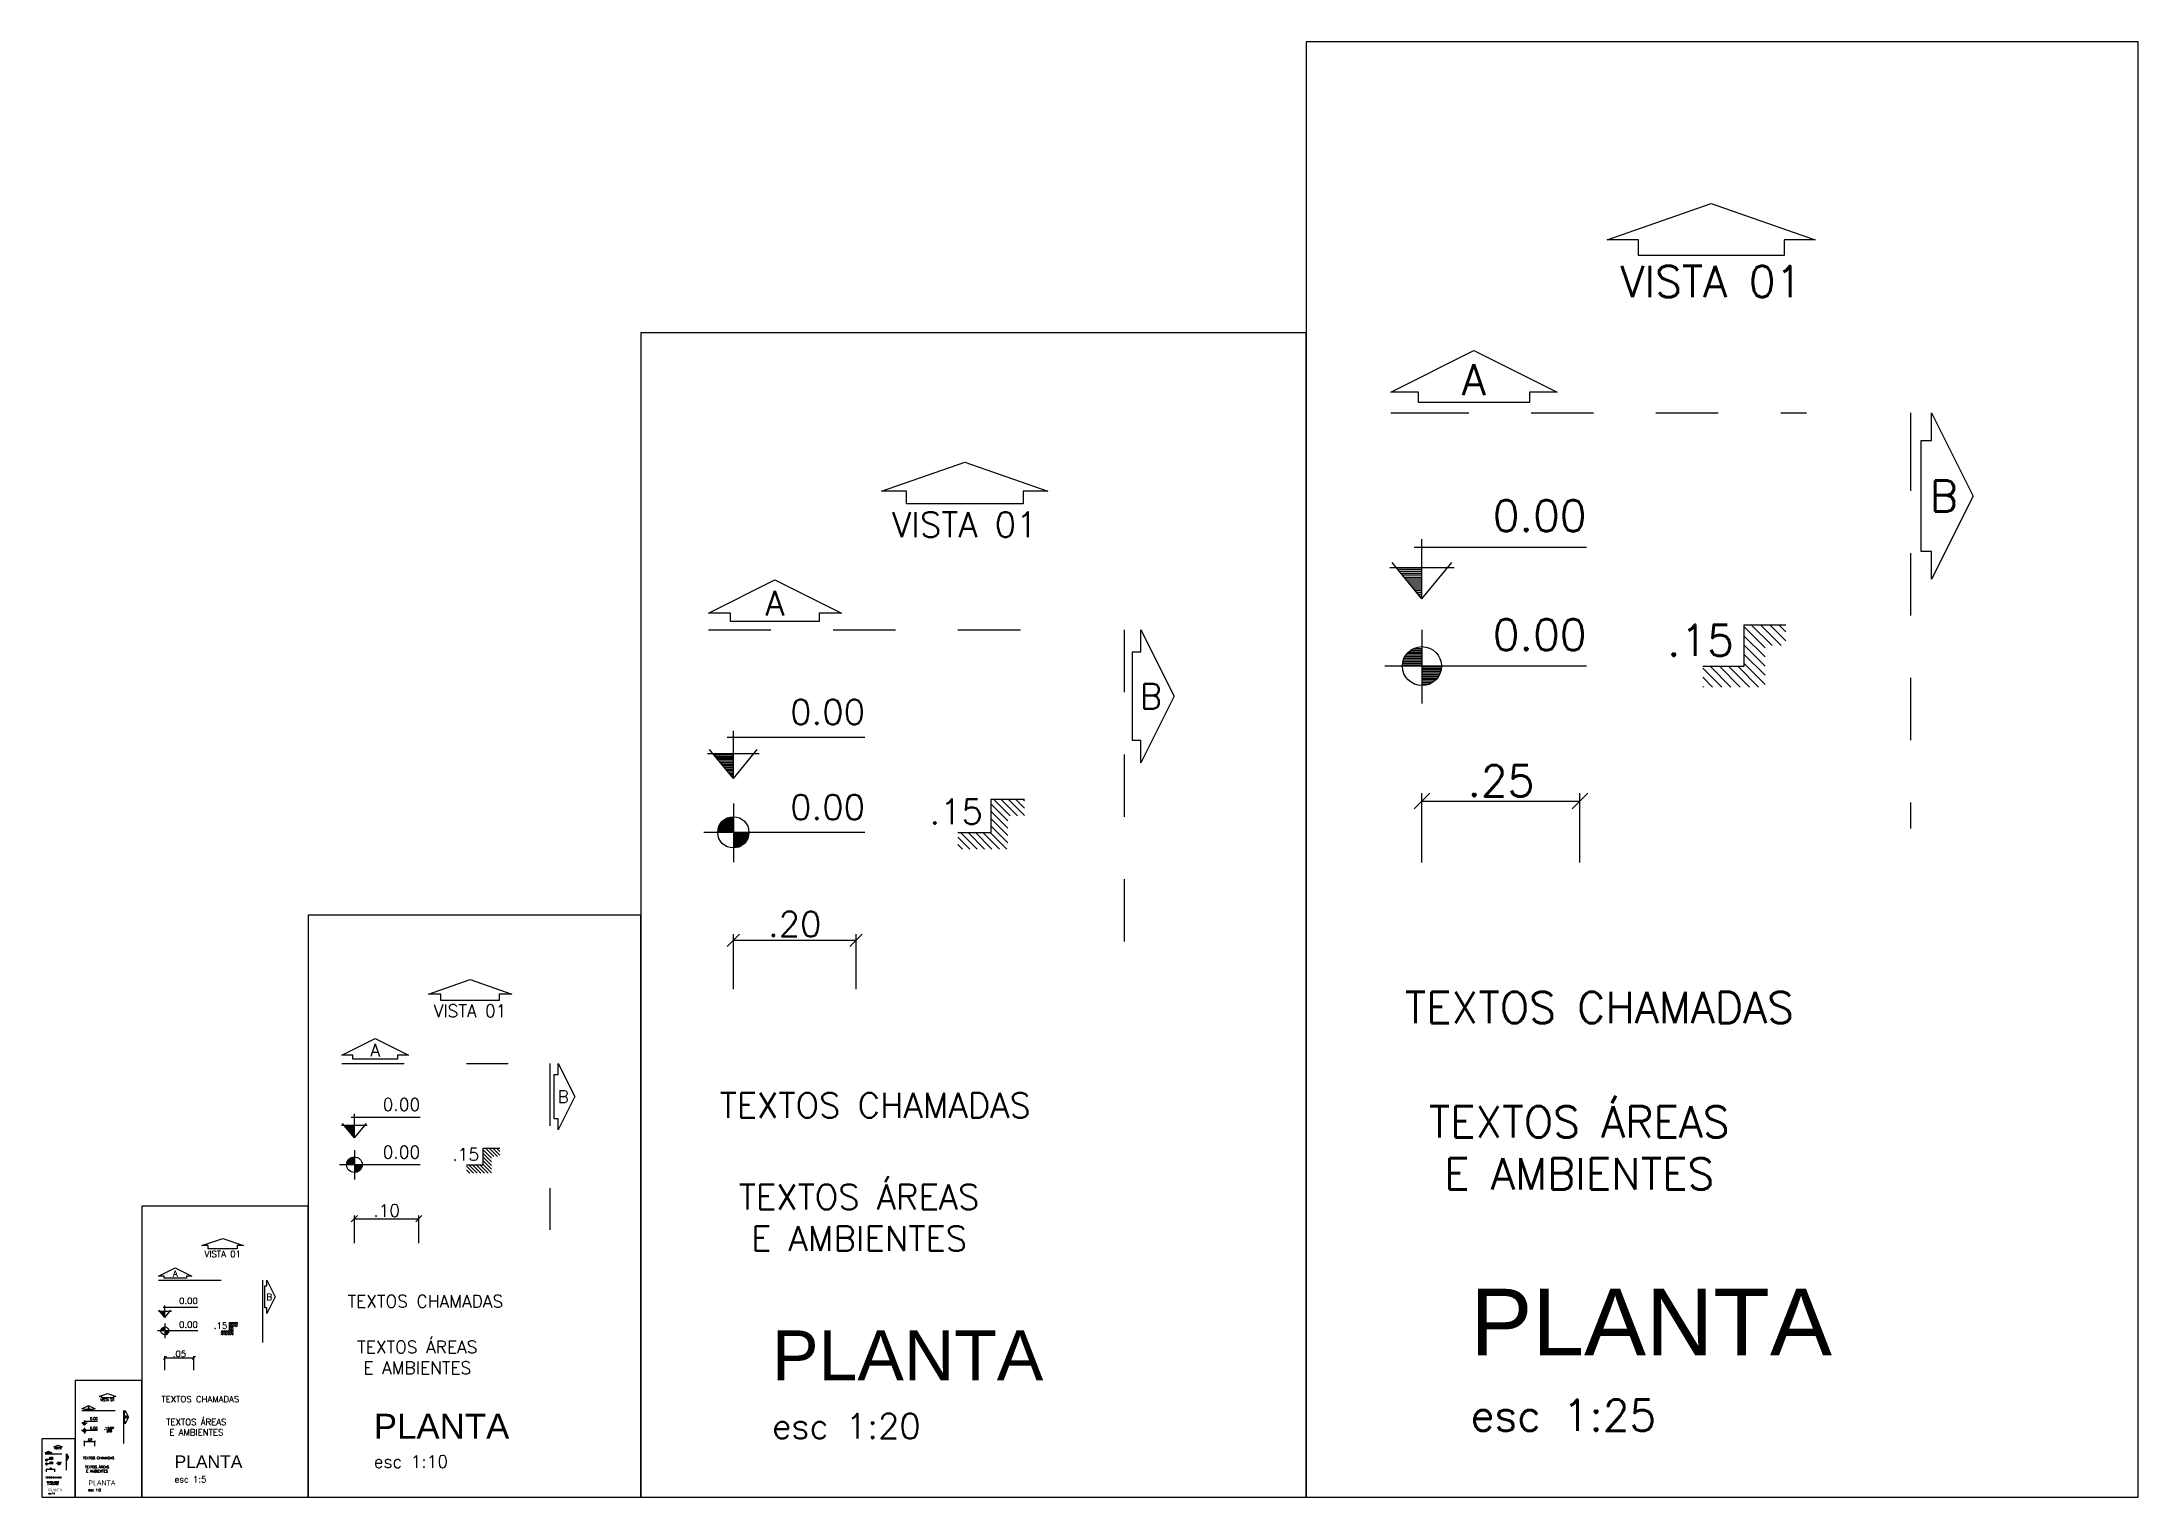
# Model space of a CAD drawing. Header units: millimetres. Extents: x 582 to 770, y 546 to 685.
# Drawn here: x 581.964 to 585.324, y 548.85 to 551.184 of the extents above; entities that cross this region are included whole.
import ezdxf

# ---------------------------------------------------------------- set-up
doc = ezdxf.new("R2010")
doc.units = ezdxf.units.MM
doc.linetypes.add('DIVIDE', pattern=[1.25, 0.5, -0.25, 0, -0.25, 0, -0.25])
for name, color, linetype in [('ARQ-COTAS', 30, 'Continuous'), ('ARQ-LINHACORTE', 3, 'DIVIDE'), ('ARQ-NIVEL', 1, 'Continuous'), ('ARQ-TEXTO2', 2, 'Continuous'), ('ARQ-TEXTO3', 3, 'Continuous'), ('ARQ-TEXTO4', 4, 'Continuous')]:
    doc.layers.add(name, color=color, linetype=linetype)
doc.styles.add('ROMANS', font='romans.shx')
doc.dimstyles.new('1-1', dxfattribs={"dimscale": 0.01, "dimtxt": 0.2, "dimasz": 0.1, "dimexe": 0.05, "dimexo": 0.1, "dimgap": 0.03, "dimtad": 1, "dimzin": 5, "dimdsep": 46, "dimtxsty": 'ROMANS', "dimblk": 'OBLIQUE', "dimcen": 0, "dimclrd": 256, "dimclre": 256, "dimclrt": 2, "dimadec": 0, "dimazin": 0, "dimtfac": 1, "dimtofl": 0, "dimtmove": 2, "dimatfit": 3, "dimfxl": 0.04, "dimtolj": 1, "dimtzin": 1, "dimarcsym": 0})
doc.dimstyles.new('1-10', dxfattribs={"dimscale": 0.1, "dimtxt": 0.2, "dimasz": 0.1, "dimexe": 0.05, "dimexo": 0.1, "dimgap": 0.03, "dimtad": 1, "dimzin": 5, "dimdsep": 46, "dimtxsty": 'ROMANS', "dimblk": 'OBLIQUE', "dimcen": 0, "dimclrd": 256, "dimclre": 256, "dimclrt": 2, "dimadec": 0, "dimazin": 0, "dimtfac": 1, "dimtofl": 0, "dimtmove": 2, "dimatfit": 3, "dimfxl": 0.04, "dimtolj": 1, "dimtzin": 1, "dimarcsym": 0})
doc.dimstyles.new('1-2', dxfattribs={"dimscale": 0.02, "dimtxt": 0.2, "dimasz": 0.1, "dimexe": 0.05, "dimexo": 0.1, "dimgap": 0.03, "dimtad": 1, "dimzin": 5, "dimdsep": 46, "dimtxsty": 'ROMANS', "dimblk": 'OBLIQUE', "dimcen": 0, "dimclrd": 256, "dimclre": 256, "dimclrt": 2, "dimadec": 0, "dimazin": 0, "dimtfac": 1, "dimtofl": 0, "dimtmove": 2, "dimatfit": 3, "dimfxl": 0.04, "dimtolj": 1, "dimtzin": 1, "dimarcsym": 0})
doc.dimstyles.new('1-20', dxfattribs={"dimscale": 0.2, "dimtxt": 0.2, "dimasz": 0.1, "dimexe": 0.05, "dimexo": 0.1, "dimgap": 0.03, "dimtad": 1, "dimzin": 5, "dimdsep": 46, "dimtxsty": 'ROMANS', "dimblk": 'OBLIQUE', "dimcen": 0, "dimclrd": 256, "dimclre": 256, "dimclrt": 2, "dimadec": 0, "dimazin": 0, "dimtfac": 1, "dimtofl": 0, "dimtmove": 2, "dimatfit": 3, "dimfxl": 0.04, "dimtolj": 1, "dimtzin": 1, "dimarcsym": 0})
doc.dimstyles.new('1-25', dxfattribs={"dimscale": 0.25, "dimtxt": 0.2, "dimasz": 0.1, "dimexe": 0.05, "dimexo": 0.1, "dimgap": 0.03, "dimtad": 1, "dimzin": 5, "dimdsep": 46, "dimtxsty": 'ROMANS', "dimblk": 'OBLIQUE', "dimcen": 0, "dimclrd": 256, "dimclre": 256, "dimclrt": 2, "dimadec": 0, "dimazin": 0, "dimtfac": 1, "dimtofl": 0, "dimtmove": 2, "dimatfit": 3, "dimfxl": 0.04, "dimtolj": 1, "dimtzin": 1, "dimarcsym": 0})
doc.dimstyles.new('1-5', dxfattribs={"dimscale": 0.05, "dimtxt": 0.2, "dimasz": 0.1, "dimexe": 0.05, "dimexo": 0.1, "dimgap": 0.03, "dimtad": 1, "dimzin": 5, "dimdsep": 46, "dimtxsty": 'ROMANS', "dimblk": 'OBLIQUE', "dimcen": 0, "dimclrd": 256, "dimclre": 256, "dimclrt": 2, "dimadec": 0, "dimazin": 0, "dimtfac": 1, "dimtofl": 0, "dimtmove": 2, "dimatfit": 3, "dimfxl": 0.04, "dimtolj": 1, "dimtzin": 1, "dimarcsym": 0})

msp = doc.modelspace()

# ---------------------------------------------------------------- texts
at = {"layer": 'ARQ-LINHACORTE', "color": 2, "style": 'ROMANS'}
for s, insert, char_height, attachment_point in [('VISTA 01', (584.6401, 550.8246), 0.05, 2), ('A', (584.2597, 550.6422), 0.05, 5), ('B', (585.013, 550.4555), 0.05, 5), ('VISTA 01', (583.4436, 550.4298), 0.04, 2), ('A', (583.1393, 550.2838), 0.04, 5), ('B', (583.742, 550.1345), 0.04, 5), ('VISTA 01', (582.6506, 549.6401), 0.02, 2), ('A', (582.4984, 549.5671), 0.02, 5), ('B', (582.7998, 549.4925), 0.02, 5), ('VISTA 01', (582.2541, 549.2452), 0.01, 2), ('A', (582.178, 549.2088), 0.01, 5), ('B', (582.3287, 549.1714), 0.01, 5), ('A', (582.0391, 548.9937), 0.004, 5), ('VISTA 01', (582.0695, 549.0083), 0.004, 2), ('B', (582.0994, 548.9788), 0.004, 5), ('VISTA 01', (581.9902, 548.9294), 0.002, 2), ('A', (581.975, 548.9221), 0.002, 5), ('B', (582.0052, 548.9146), 0.002, 5)]:
    msp.add_mtext(s, dxfattribs=dict(at, insert=insert, char_height=char_height, attachment_point=attachment_point))
at = {"layer": 'ARQ-NIVEL', "color": 2, "attachment_point": 9, "style": 'ROMANS'}
for s, insert, char_height in [('0.00', (584.4401, 550.399), 0.05), ('0.00', (584.4401, 550.2082), 0.05), ('.15', (584.6764, 550.1992), 0.05), ('0.00', (583.2836, 550.0893), 0.04), ('0.00', (583.2836, 549.9367), 0.04), ('.15', (583.4726, 549.9295), 0.04), ('0.00', (582.5706, 549.4698), 0.02), ('0.00', (582.5706, 549.3935), 0.02), ('.15', (582.6651, 549.3899), 0.02), ('0.00', (582.2141, 549.1601), 0.01), ('0.00', (582.2141, 549.122), 0.01), ('.15', (582.2614, 549.1202), 0.01), ('0.00', (582.0535, 548.9743), 0.004), ('0.00', (582.0535, 548.959), 0.004), ('.15', (582.0724, 548.9583), 0.004), ('0.00', (581.9822, 548.9123), 0.002), ('0.00', (581.9822, 548.9047), 0.002), ('.15', (581.9917, 548.9043), 0.002)]:
    msp.add_mtext(s, dxfattribs=dict(at, insert=insert, char_height=char_height))
at = {"layer": 'ARQ-TEXTO2', "attachment_point": 1, "style": 'ROMANS'}
for insert, char_height in [((584.1489, 549.6605), 0.05), ((583.0506, 549.4985), 0.04), ((582.4541, 549.1744), 0.02), ((582.1559, 549.0124), 0.01), ((582.0302, 548.9152), 0.004), ((581.9706, 548.8828), 0.002)]:
    msp.add_mtext('TEXTOS CHAMADAS', dxfattribs=dict(at, insert=insert, char_height=char_height))
at = {"layer": 'ARQ-TEXTO3', "attachment_point": 5, "style": 'ROMANS'}
for insert, char_height in [((584.4284, 549.4104), 0.05), ((583.2742, 549.2984), 0.04), ((582.5659, 549.0744), 0.02), ((582.2118, 548.9624), 0.01), ((582.0526, 548.8952), 0.004), ((581.9818, 548.8728), 0.002)]:
    msp.add_mtext('TEXTOS ÁREAS\\PE AMBIENTES', dxfattribs=dict(at, insert=insert, char_height=char_height))
at = {"layer": 'ARQ-TEXTO4', "attachment_point": 1, "style": 'ROMANS'}
for s, insert, char_height in [('{\\fArial|b0|i0|c238|p34;\\H2.133x;\\C4;PLANTA\\Fromans|c0;\\H0.6247x;\\P\\H0.7505x;\\C2;esc 1:25}', (584.254, 549.1844), 0.05), ('{\\fArial|b0|i0|c238|p34;\\H2x;\\C4;PLANTA\\Fromans|c0;\\H0.6666x;\\P\\H0.7501x;\\C2;esc 1:20}', (583.1347, 549.1176), 0.04), ('{\\fArial|b0|i0|c238|p34;\\H2x;\\C4;PLANTA\\Fromans|c0;\\H0.6666x;\\P\\H0.7501x;\\C2;esc 1:10}', (582.4962, 548.984), 0.02), ('{\\fArial|b0|i0|c238|p34;\\H2x;\\C4;PLANTA\\Fromans|c0;\\H0.6666x;\\P\\H0.7501x;\\C2;esc 1:5}', (582.1769, 548.9172), 0.01), ('{\\fArial|b0|i0|c238|p34;\\H2x;\\C4;PLANTA\\Fromans|c0;\\H0.6666x;\\P\\H0.7501x;\\C2;esc 1:1}', (581.9748, 548.8638), 0.002), ('{\\fArial|b0|i0|c238|p34;\\H2x;\\C4;PLANTA\\Fromans|c0;\\H0.6666x;\\P\\H0.7501x;\\C2;esc 1:2}', (582.0386, 548.8771), 0.004)]:
    msp.add_mtext(s, dxfattribs=dict(at, insert=insert, char_height=char_height))

# ---------------------------------------------------------------- blocks, each defined once
blk = doc.blocks.new('_Oblique')
at = {"color": 0, "linetype": 'ByBlock', "lineweight": -2}
blk.add_line((-0.5, -0.5), (0.5, 0.5), dxfattribs=at)
blk = doc.blocks.new('*D9')
at = {"layer": 'ARQ-COTAS', "lineweight": -2}
for p, q in [((584.1764, 549.8681), (584.1764, 549.9789)), ((584.1764, 549.9664), (584.4297, 549.9664)), ((584.4297, 549.8681), (584.4297, 549.9789))]:
    blk.add_line(p, q, dxfattribs=at)
at = {"layer": 'DEFPOINTS', "color": 0}
for p in [(584.4297, 549.9664), (584.1764, 549.8431), (584.4297, 549.8431)]:
    blk.add_point(p, dxfattribs=at)
at = {"layer": 'ARQ-COTAS', "lineweight": -2, "xscale": 0.025, "yscale": 0.025, "zscale": 0.025, "rotation": 180}
blk.add_blockref('_Oblique', (584.1764, 549.9664), dxfattribs=at)
at = {"layer": 'ARQ-COTAS', "lineweight": -2, "xscale": 0.025, "yscale": 0.025, "zscale": 0.025}
blk.add_blockref('_Oblique', (584.4297, 549.9664), dxfattribs=at)
at = {"layer": 'ARQ-COTAS', "color": 2, "insert": (584.303, 549.9989), "char_height": 0.05, "attachment_point": 5, "style": 'ROMANS'}
blk.add_mtext('\\A1;.25', dxfattribs=at)
blk = doc.blocks.new('A$C4D0E081D')
at = {"layer": 'ARQ-NIVEL'}
h = blk.add_hatch(dxfattribs=at)
h.set_pattern_fill('ANSI31', color=8, scale=0.25, angle=90, style=0)
h.set_pattern_definition([(135, (-18.381433, -69.158416), (-0.022097087, -0.022097087), [])])
h.paths.add_polyline_path([(0.4, 0.3), (0.2, 0.3), (0.2, 0.1), (0, 0.1), (0, 0), (0.3, 0), (0.3, 0.2), (0.4, 0.2)])
at = {"layer": 'ARQ-NIVEL', "color": 2}
blk.add_lwpolyline([(0, 0.1), (0.2, 0.1), (0.2, 0.3), (0.4, 0.3)], dxfattribs=at)
blk = doc.blocks.new('*D10')
at = {"layer": 'ARQ-COTAS', "lineweight": -2}
for p, q in [((583.0726, 549.6646), (583.0726, 549.7532)), ((583.0726, 549.7432), (583.2693, 549.7432)), ((583.2693, 549.6646), (583.2693, 549.7532))]:
    blk.add_line(p, q, dxfattribs=at)
at = {"layer": 'DEFPOINTS', "color": 0}
for p in [(583.2693, 549.7432), (583.0726, 549.6446), (583.2693, 549.6446)]:
    blk.add_point(p, dxfattribs=at)
at = {"layer": 'ARQ-COTAS', "lineweight": -2, "xscale": 0.02, "yscale": 0.02, "zscale": 0.02, "rotation": 180}
blk.add_blockref('_Oblique', (583.0726, 549.7432), dxfattribs=at)
at = {"layer": 'ARQ-COTAS', "lineweight": -2, "xscale": 0.02, "yscale": 0.02, "zscale": 0.02}
blk.add_blockref('_Oblique', (583.2693, 549.7432), dxfattribs=at)
at = {"layer": 'ARQ-COTAS', "color": 2, "insert": (583.171, 549.7692), "char_height": 0.04, "attachment_point": 5, "style": 'ROMANS'}
blk.add_mtext('\\A1;.20', dxfattribs=at)
blk = doc.blocks.new('*D11')
at = {"layer": 'ARQ-COTAS', "lineweight": -2}
for p, q in [((582.4651, 549.2575), (582.4651, 549.3018)), ((582.4651, 549.2968), (582.5684, 549.2968)), ((582.5684, 549.2575), (582.5684, 549.3018))]:
    blk.add_line(p, q, dxfattribs=at)
at = {"layer": 'DEFPOINTS', "color": 0}
for p in [(582.5684, 549.2968), (582.4651, 549.2475), (582.5684, 549.2475)]:
    blk.add_point(p, dxfattribs=at)
at = {"layer": 'ARQ-COTAS', "lineweight": -2, "xscale": 0.01, "yscale": 0.01, "zscale": 0.01, "rotation": 180}
blk.add_blockref('_Oblique', (582.4651, 549.2968), dxfattribs=at)
at = {"layer": 'ARQ-COTAS', "lineweight": -2, "xscale": 0.01, "yscale": 0.01, "zscale": 0.01}
blk.add_blockref('_Oblique', (582.5684, 549.2968), dxfattribs=at)
at = {"layer": 'ARQ-COTAS', "color": 2, "insert": (582.5168, 549.3098), "char_height": 0.02, "attachment_point": 5, "style": 'ROMANS'}
blk.add_mtext('\\A1;.10', dxfattribs=at)
blk = doc.blocks.new('*D12')
at = {"layer": 'ARQ-COTAS', "lineweight": -2}
for p, q in [((582.1614, 549.0539), (582.1614, 549.0761)), ((582.1614, 549.0736), (582.208, 549.0736)), ((582.208, 549.0539), (582.208, 549.0761))]:
    blk.add_line(p, q, dxfattribs=at)
at = {"layer": 'DEFPOINTS', "color": 0}
for p in [(582.208, 549.0736), (582.1614, 549.0489), (582.208, 549.0489)]:
    blk.add_point(p, dxfattribs=at)
at = {"layer": 'ARQ-COTAS', "lineweight": -2, "xscale": 0.005000000000000001, "yscale": 0.005000000000000001, "zscale": 0.005000000000000001, "rotation": 180}
blk.add_blockref('_Oblique', (582.1614, 549.0736), dxfattribs=at)
at = {"layer": 'ARQ-COTAS', "lineweight": -2, "xscale": 0.005000000000000001, "yscale": 0.005000000000000001, "zscale": 0.005000000000000001}
blk.add_blockref('_Oblique', (582.208, 549.0736), dxfattribs=at)
at = {"layer": 'ARQ-COTAS', "color": 2, "insert": (582.1847, 549.0801), "char_height": 0.01, "attachment_point": 5, "style": 'ROMANS'}
blk.add_mtext('\\A1;.05', dxfattribs=at)
blk = doc.blocks.new('*D13')
at = {"layer": 'ARQ-COTAS', "lineweight": -2}
for p, q in [((582.0324, 548.9318), (582.0324, 548.9407)), ((582.0324, 548.9397), (582.0491, 548.9397)), ((582.0491, 548.9318), (582.0491, 548.9407))]:
    blk.add_line(p, q, dxfattribs=at)
at = {"layer": 'DEFPOINTS', "color": 0}
for p in [(582.0324, 548.9298), (582.0491, 548.9397), (582.0491, 548.9298)]:
    blk.add_point(p, dxfattribs=at)
at = {"layer": 'ARQ-COTAS', "lineweight": -2, "xscale": 0.002, "yscale": 0.002, "zscale": 0.002, "rotation": 180}
blk.add_blockref('_Oblique', (582.0324, 548.9397), dxfattribs=at)
at = {"layer": 'ARQ-COTAS', "lineweight": -2, "xscale": 0.002, "yscale": 0.002, "zscale": 0.002}
blk.add_blockref('_Oblique', (582.0491, 548.9397), dxfattribs=at)
at = {"layer": 'ARQ-COTAS', "color": 2, "insert": (582.0408, 548.9423), "char_height": 0.004, "attachment_point": 5, "style": 'ROMANS'}
blk.add_mtext('\\A1;.02', dxfattribs=at)
blk = doc.blocks.new('*D14')
at = {"layer": 'ARQ-COTAS', "lineweight": -2}
for p, q in [((581.9717, 548.8911), (581.9717, 548.8955)), ((581.9717, 548.895), (581.985, 548.895)), ((581.985, 548.8911), (581.985, 548.8955))]:
    blk.add_line(p, q, dxfattribs=at)
at = {"layer": 'DEFPOINTS', "color": 0}
for p in [(581.9717, 548.8901), (581.985, 548.895), (581.985, 548.8901)]:
    blk.add_point(p, dxfattribs=at)
at = {"layer": 'ARQ-COTAS', "lineweight": -2, "xscale": 0.001, "yscale": 0.001, "zscale": 0.001, "rotation": 180}
blk.add_blockref('_Oblique', (581.9717, 548.895), dxfattribs=at)
at = {"layer": 'ARQ-COTAS', "lineweight": -2, "xscale": 0.001, "yscale": 0.001, "zscale": 0.001}
blk.add_blockref('_Oblique', (581.985, 548.895), dxfattribs=at)
at = {"layer": 'ARQ-COTAS', "color": 2, "insert": (581.9784, 548.8963), "char_height": 0.002, "attachment_point": 5, "style": 'ROMANS'}
blk.add_mtext('\\A1;.01', dxfattribs=at)
blk = doc.blocks.new('nivel planta')
at = {"layer": 'ARQ-NIVEL', "color": 1}
for p, q in [((-0.791, 0.174), (-0.791, -0.179)), ((0, 0), (-0.969, 0)), ((-0.884, 0.007), (-0.791, 0.007)), ((-0.883, 0.015), (-0.791, 0.015)), ((-0.882, 0.023), (-0.791, 0.023)), ((-0.88, 0.03), (-0.791, 0.03)), ((-0.876, 0.038), (-0.791, 0.038)), ((-0.873, 0.046), (-0.791, 0.046)), ((-0.868, 0.054), (-0.791, 0.054)), ((-0.861, 0.062), (-0.791, 0.062)), ((-0.854, 0.069), (-0.791, 0.069)), ((-0.844, 0.077), (-0.791, 0.077)), ((-0.83, 0.085), (-0.791, 0.085)), ((-0.791, -0.001), (-0.697, -0.001)), ((-0.791, -0.009), (-0.698, -0.009)), ((-0.791, -0.016), (-0.699, -0.016)), ((-0.791, -0.024), (-0.7, -0.024)), ((-0.791, -0.032), (-0.703, -0.032)), ((-0.791, -0.04), (-0.706, -0.04)), ((-0.791, -0.048), (-0.71, -0.048)), ((-0.791, -0.056), (-0.715, -0.056)), ((-0.791, -0.063), (-0.722, -0.063)), ((-0.791, -0.071), (-0.73, -0.071)), ((-0.791, -0.079), (-0.74, -0.079)), ((-0.791, -0.087), (-0.755, -0.087))]:
    blk.add_line(p, q, dxfattribs=at)
blk.add_circle((-0.791, 0), 0.0937, dxfattribs=at)
blk = doc.blocks.new('nivel corte')
at = {"color": 1}
for p, q in [((-0.038, 0.249), (0.791, 0.249)), ((0, 0), (0, 0.287)), ((-0.155, 0.15), (0.155, 0.15)), ((0, 0), (-0.144, 0.174)), ((0, 0.141), (-0.117, 0.141)), ((0, 0.131), (-0.109, 0.131)), ((0, 0.122), (-0.101, 0.122)), ((0, 0.113), (-0.093, 0.113)), ((0, 0.103), (-0.086, 0.103)), ((0, 0), (0.144, 0.174)), ((0, 0.094), (-0.078, 0.094)), ((0, 0.084), (-0.07, 0.084)), ((0, 0.075), (-0.062, 0.075)), ((0, 0.066), (-0.054, 0.066)), ((0, 0.056), (-0.047, 0.056)), ((0, 0.047), (-0.039, 0.047)), ((0, 0.038), (-0.031, 0.038)), ((0, 0.028), (-0.023, 0.028)), ((0, 0.019), (-0.016, 0.019)), ((0, 0.009), (-0.008, 0.009))]:
    blk.add_line(p, q, dxfattribs=at)

# ---------------------------------------------------------------- dimensions: what is measured, and where the dimension line sits
at = {"layer": 'ARQ-COTAS'}
for base, p1, p2, dimstyle, picture, middle in [((584.4297, 549.9664), (584.1764, 549.8431), (584.4297, 549.8431), '1-25', '*D9', (584.303, 549.9989)), ((583.2693, 549.7432), (583.0726, 549.6446), (583.2693, 549.6446), '1-20', '*D10', (583.171, 549.7692)), ((582.5684, 549.2968), (582.4651, 549.2475), (582.5684, 549.2475), '1-10', '*D11', (582.5168, 549.3098)), ((582.208, 549.0736), (582.1614, 549.0489), (582.208, 549.0489), '1-5', '*D12', (582.1847, 549.0801)), ((582.0491, 548.9397), (582.0324, 548.9298), (582.0491, 548.9298), '1-2', '*D13', (582.0408, 548.9423)), ((581.985, 548.895), (581.9717, 548.8901), (581.985, 548.8901), '1-1', '*D14', (581.9784, 548.8963))]:
    dim = msp.add_linear_dim(base=base, p1=p1, p2=p2, dimstyle=dimstyle, dxfattribs=at)
    dim.commit()
    dim.dimension.update_dxf_attribs({"geometry": picture, "text_midpoint": middle})

# ---------------------------------------------------------------- linework, layer by layer
for points in [[(583.9909, 548.8504), (585.3243, 548.8504), (585.3243, 551.1837), (583.9909, 551.1837)], [(582.9243, 548.8504), (583.9909, 548.8504), (583.9909, 550.7171), (582.9243, 550.7171)], [(582.3909, 548.8504), (582.9243, 548.8504), (582.9243, 549.7837), (582.3909, 549.7837)], [(582.1243, 548.8504), (582.3909, 548.8504), (582.3909, 549.3171), (582.1243, 549.3171)], [(582.0176, 548.8504), (582.1243, 548.8504), (582.1243, 549.0371), (582.0176, 549.0371)], [(581.9643, 548.8504), (582.0176, 548.8504), (582.0176, 548.9437), (581.9643, 548.9437)]]:
    msp.add_lwpolyline(points, close=True)
at = {"layer": 'ARQ-LINHACORTE', "ltscale": 0.25}
for p, q in [((584.1264, 550.5889), (584.793, 550.5889)), ((584.9597, 550.5889), (584.9597, 549.9222))]:
    msp.add_line(p, q, dxfattribs=at)
at = {"layer": 'ARQ-LINHACORTE', "ltscale": 0.2}
for p, q in [((583.0326, 550.2412), (583.566, 550.2412)), ((583.6993, 550.2412), (583.6993, 549.7078))]:
    msp.add_line(p, q, dxfattribs=at)
at = {"layer": 'ARQ-LINHACORTE', "ltscale": 0.1}
for p, q in [((582.4451, 549.5458), (582.7118, 549.5458)), ((582.7784, 549.5458), (582.7784, 549.2791))]:
    msp.add_line(p, q, dxfattribs=at)
at = {"layer": 'ARQ-LINHACORTE', "ltscale": 0.05}
for p, q in [((582.1514, 549.1981), (582.2847, 549.1981)), ((582.318, 549.1981), (582.318, 549.0648))]:
    msp.add_line(p, q, dxfattribs=at)
at = {"layer": 'ARQ-LINHACORTE', "ltscale": 0.02}
for p, q in [((582.0284, 548.9895), (582.0818, 548.9895)), ((582.0951, 548.9895), (582.0951, 548.9361))]:
    msp.add_line(p, q, dxfattribs=at)
at = {"layer": 'ARQ-LINHACORTE', "ltscale": 0.01}
for p, q in [((581.9697, 548.9199), (581.9964, 548.9199)), ((582.003, 548.9199), (582.003, 548.8933))]:
    msp.add_line(p, q, dxfattribs=at)
at = {"layer": 'ARQ-LINHACORTE', "linetype": 'ByBlock'}
for points in [[(584.7568, 550.8413), (584.5234, 550.8413), (584.5234, 550.8663), (584.4734, 550.8663), (584.6401, 550.9246), (584.8068, 550.8663), (584.7568, 550.8663), (584.7568, 550.8413)], [(584.3486, 550.6055), (584.1708, 550.6055), (584.1708, 550.6222), (584.1264, 550.6222), (584.2597, 550.6889), (584.393, 550.6222), (584.3486, 550.6222), (584.3486, 550.6055)], [(584.9764, 550.3667), (584.9764, 550.5444), (584.993, 550.5444), (584.993, 550.5889), (585.0597, 550.4555), (584.993, 550.3222), (584.993, 550.3667), (584.9764, 550.3667)], [(583.5369, 550.4431), (583.3503, 550.4431), (583.3503, 550.4631), (583.3103, 550.4631), (583.4436, 550.5098), (583.5769, 550.4631), (583.5369, 550.4631), (583.5369, 550.4431)], [(583.2104, 550.2545), (583.0682, 550.2545), (583.0682, 550.2678), (583.0326, 550.2678), (583.1393, 550.3212), (583.246, 550.2678), (583.2104, 550.2678), (583.2104, 550.2545)], [(583.7126, 550.0634), (583.7126, 550.2056), (583.726, 550.2056), (583.726, 550.2412), (583.7793, 550.1345), (583.726, 550.0278), (583.726, 550.0634), (583.7126, 550.0634)], [(582.6973, 549.6468), (582.6039, 549.6468), (582.6039, 549.6568), (582.5839, 549.6568), (582.6506, 549.6801), (582.7173, 549.6568), (582.6973, 549.6568), (582.6973, 549.6468)], [(582.534, 549.5525), (582.4629, 549.5525), (582.4629, 549.5591), (582.4451, 549.5591), (582.4984, 549.5858), (582.5518, 549.5591), (582.534, 549.5591), (582.534, 549.5525)], [(582.7851, 549.4569), (582.7851, 549.528), (582.7918, 549.528), (582.7918, 549.5458), (582.8184, 549.4925), (582.7918, 549.4391), (582.7918, 549.4569), (582.7851, 549.4569)], [(582.2774, 549.2486), (582.2308, 549.2486), (582.2308, 549.2536), (582.2208, 549.2536), (582.2541, 549.2652), (582.2874, 549.2536), (582.2774, 549.2536), (582.2774, 549.2486)], [(582.1958, 549.2014), (582.1602, 549.2014), (582.1602, 549.2048), (582.1514, 549.2048), (582.178, 549.2181), (582.2047, 549.2048), (582.1958, 549.2048), (582.1958, 549.2014)], [(582.3214, 549.1536), (582.3214, 549.1892), (582.3247, 549.1892), (582.3247, 549.1981), (582.338, 549.1714), (582.3247, 549.1448), (582.3247, 549.1536), (582.3214, 549.1536)], [(582.0462, 548.9908), (582.032, 548.9908), (582.032, 548.9921), (582.0284, 548.9921), (582.0391, 548.9975), (582.0498, 548.9921), (582.0462, 548.9921), (582.0462, 548.9908)], [(582.0789, 549.0097), (582.0602, 549.0097), (582.0602, 549.0117), (582.0562, 549.0117), (582.0695, 549.0163), (582.0829, 549.0117), (582.0789, 549.0117), (582.0789, 549.0097)], [(582.0964, 548.9717), (582.0964, 548.9859), (582.0978, 548.9859), (582.0978, 548.9895), (582.1031, 548.9788), (582.0978, 548.9681), (582.0978, 548.9717), (582.0964, 548.9717)], [(581.9786, 548.9206), (581.9715, 548.9206), (581.9715, 548.9213), (581.9697, 548.9213), (581.975, 548.9239), (581.9804, 548.9213), (581.9786, 548.9213), (581.9786, 548.9206)], [(581.9949, 548.93), (581.9856, 548.93), (581.9856, 548.931), (581.9836, 548.931), (581.9902, 548.9334), (581.9969, 548.931), (581.9949, 548.931), (581.9949, 548.93)], [(582.0037, 548.911), (582.0037, 548.9182), (582.0044, 548.9182), (582.0044, 548.9199), (582.007, 548.9146), (582.0044, 548.9093), (582.0044, 548.911), (582.0037, 548.911)]]:
    msp.add_lwpolyline(points, dxfattribs=at)

# ---------------------------------------------------------------- block references
at = {"layer": 'ARQ-NIVEL'}
for name, p, xscale, yscale, zscale in [('nivel corte', (584.1764, 550.2908), 0.3333332999999925, 0.3333332999999925, 0.3333333), ('nivel planta', (584.44, 550.1828), 0.3333332999999925, 0.3333332999999925, 0.3333333), ('A$C4D0E081D', (584.6264, 550.1492), 0.3333333324999899, 0.3333333324999899, 0.3333333325), ('nivel corte', (583.0726, 550.0027), 0.2666666399999826, 0.2666666399999826, 0.26666664), ('A$C4D0E081D', (583.4326, 549.8895), 0.2666666660000487, 0.2666666660000487, 0.2666666660000001), ('nivel planta', (583.2835, 549.9163), 0.2666666399999826, 0.2666666399999826, 0.26666664), ('nivel corte', (582.4651, 549.4265), 0.1333333200000197, 0.1333333200000197, 0.13333332), ('nivel planta', (582.5706, 549.3834), 0.1333333200000197, 0.1333333200000197, 0.13333332), ('A$C4D0E081D', (582.6451, 549.3699), 0.1333333330000244, 0.1333333330000244, 0.133333333), ('nivel planta', (582.2141, 549.1169), 0.06666666000000987, 0.06666666000000987, 0.06666666), ('nivel corte', (582.1614, 549.1385), 0.06666666000000987, 0.06666666000000987, 0.06666666), ('A$C4D0E081D', (582.2514, 549.1102), 0.06666666649994113, 0.06666666649994113, 0.06666666650000001), ('nivel planta', (582.0535, 548.957), 0.02666666400000395, 0.02666666400000395, 0.026666664), ('nivel corte', (582.0324, 548.9656), 0.02666666400000395, 0.02666666400000395, 0.026666664), ('A$C4D0E081D', (582.0684, 548.9543), 0.02666666659996508, 0.02666666659996508, 0.02666666660000001), ('nivel planta', (581.9822, 548.9037), 0.01333333200000197, 0.01333333200000197, 0.013333332), ('nivel corte', (581.9717, 548.908), 0.01333333200000197, 0.01333333200000197, 0.013333332), ('A$C4D0E081D', (581.9897, 548.9023), 0.01333333329998254, 0.01333333329998254, 0.0133333333)]:
    msp.add_blockref(name, p, dxfattribs=dict(at, xscale=xscale, yscale=yscale, zscale=zscale))

msp.set_redraw_order([(e.dxf.handle, doc.entitydb.next_handle()) for e in msp.query("TEXT MTEXT ATTDEF DIMENSION ARC_DIMENSION")])  # texts and dimensions are drawn at this point

doc.saveas('drawing.dxf')
